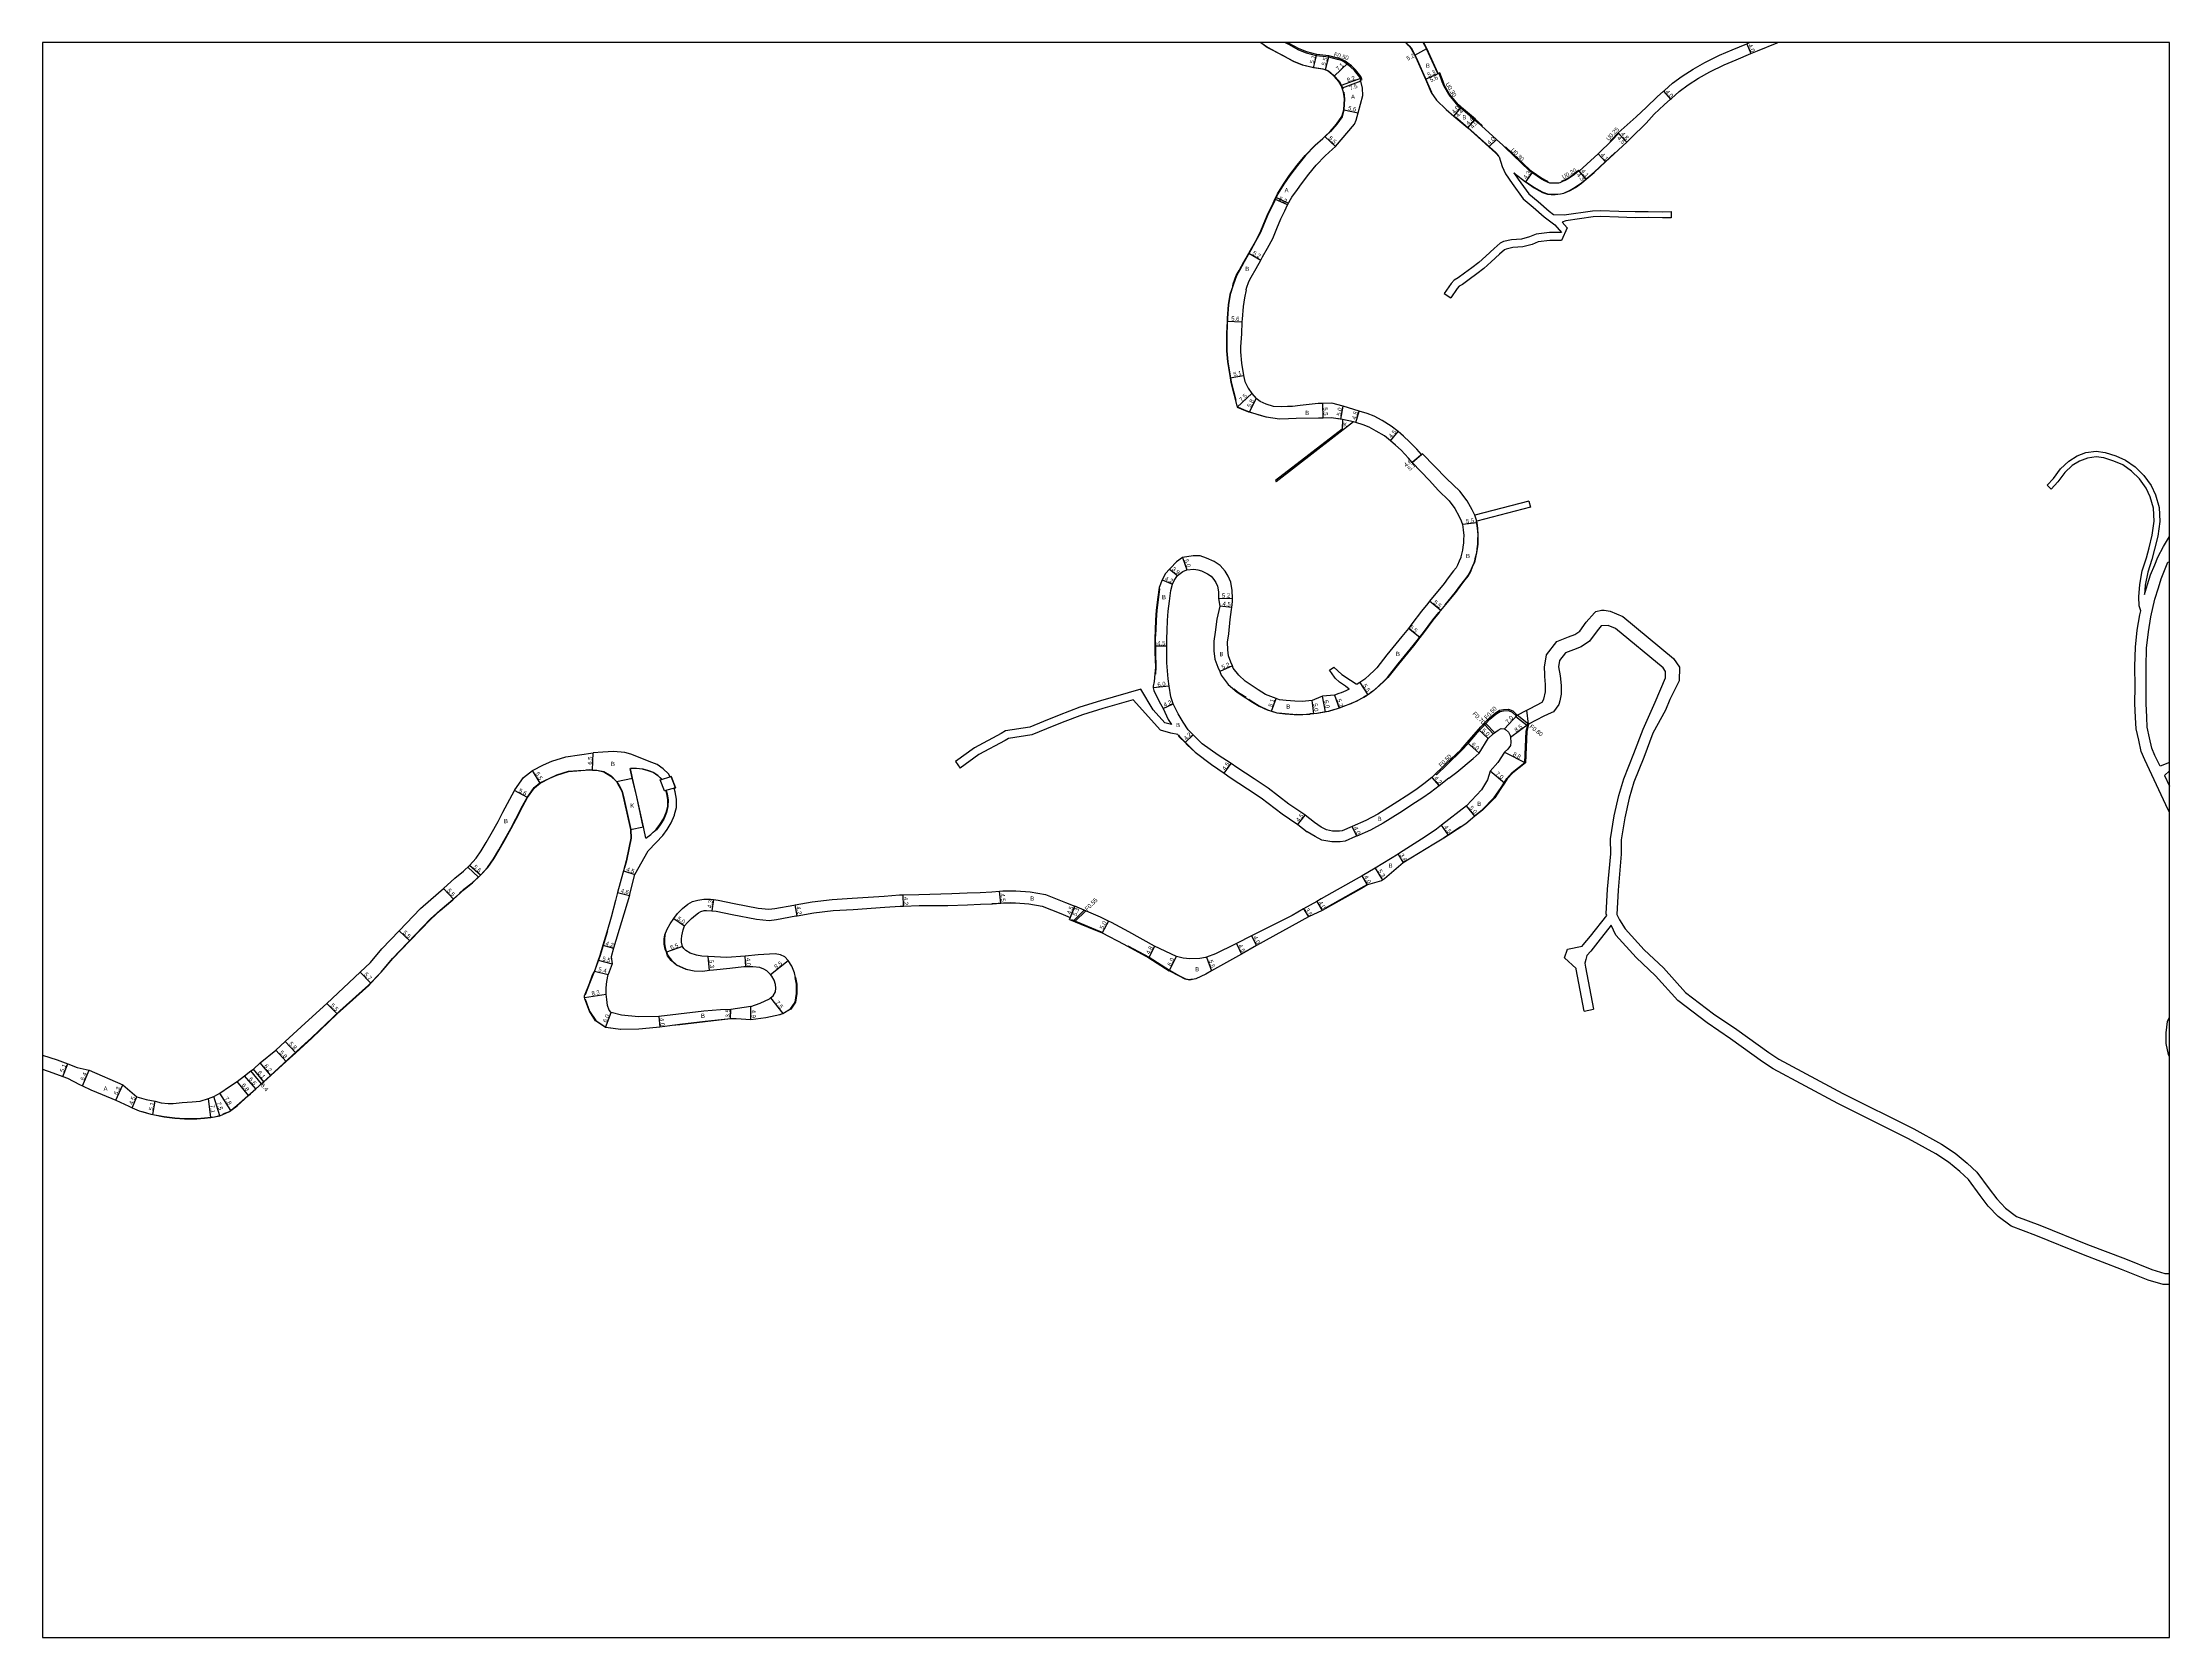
# Model space of a CAD drawing. Header units: metres. Extents: x -12000 to -9600, y -99000 to -96000.
# Drawn here: x -11200 to -10400, y -99000 to -98400 of the extents above; entities that cross this region are included whole.
import ezdxf

# ---------------------------------------------------------------- set-up
doc = ezdxf.new("R2010")
doc.units = ezdxf.units.M
doc.header["$LTSCALE"] = 2.5
for name, color, linetype in [('側溝・桝', 7, 'Continuous'), ('図郭', 7, 'Continuous'), ('幅員', 7, 'Continuous'), ('歩道・分離帯・安全施設', 7, 'Continuous'), ('舗装', 7, 'Continuous'), ('道路', 7, 'Continuous')]:
    doc.layers.add(name, color=color, linetype=linetype)
doc.styles.get("Standard").update_dxf_attribs({"font": ''})
doc.styles.get('Standard').set_extended_font_data('@MS PGothic')

msp = doc.modelspace()

# ---------------------------------------------------------------- linework, layer by layer
at = {"layer": '側溝・桝', "flags": 128}
for points in [[(-10704.17, -98414.07), (-10704.35, -98413.55), (-10704.54, -98413.05), (-10706.53, -98410.57), (-10708.02, -98409.19), (-10709.38, -98408.15), (-10710.32, -98407.41), (-10711.45, -98406.79), (-10712.98, -98406.34), (-10716.22, -98405.47), (-10720.78, -98405.03), (-10724.62, -98404.02), (-10727.51, -98402.84), (-10731.29, -98400.8), (-10732.78, -98400)], [(-10666.58, -98424.58), (-10661.33, -98429.02)], [(-10640.63, -98447.86), (-10649.65, -98439.31), (-10649.85, -98439.53)], [(-10610.14, -98437.24), (-10610.31, -98437.06), (-10609.76, -98436.52), (-10607.38, -98433.98)], [(-10640.63, -98447.86), (-10639.54, -98448.61), (-10639.31, -98448.77), (-10636.43, -98450.79), (-10634.93, -98451.67), (-10633.98, -98452.18), (-10633.77, -98452.24), (-10633.88, -98452.52)], [(-10628.36, -98452.26), (-10628.44, -98452.08), (-10627.44, -98451.64), (-10625.83, -98450.72), (-10623.85, -98449.34), (-10622.32, -98448.03), (-10622.19, -98448.18)], [(-10676.06, -98675.1), (-10675.71, -98675.46), (-10671.85, -98671.74), (-10666.1, -98666.26), (-10663.81, -98663.67), (-10659.48, -98658.71), (-10658.68, -98657.79), (-10655.59, -98654.58), (-10653.38, -98652.71), (-10651.79, -98651.69), (-10650.44, -98651.37), (-10648.64, -98651.25), (-10647.26, -98651.87), (-10645.63, -98653.46)], [(-10654.35, -98660.08), (-10657.57, -98656.64)], [(-10653.79, -98659.65), (-10657.09, -98656.13)], [(-10812.24, -98730.47), (-10808.15, -98726.4)], [(-10811.69, -98730.69), (-10807.6, -98726.63)]]:
    msp.add_lwpolyline(points, dxfattribs=at)
at = {"layer": '側溝・桝'}
for points in [[(-10666.39, -98424.35), (-10667.42, -98423.48), (-10669.45, -98421.04), (-10670.84, -98419.4), (-10672.66, -98416.22), (-10673.24, -98414.7), (-10674.46, -98411.39), (-10674.74, -98411.49)], [(-10661.14, -98428.79), (-10658.52, -98431.15), (-10658.72, -98431.37)], [(-10641.26, -98657.29), (-10645.81, -98653.7), (-10645.32, -98653.07)], [(-10641.04, -98656.45), (-10645.32, -98653.07)]]:
    msp.add_lwpolyline(points, dxfattribs=at)
at = {"layer": '図郭'}
msp.add_lwpolyline([(-11200, -99000), (-10400, -99000), (-10400, -98400), (-11200, -98400)], close=True, dxfattribs=at)
at = {"layer": '幅員', "flags": 128}
for points in [[(-10721.97, -98409.47), (-10720.69, -98404.54)], [(-10714.23, -98412.63), (-10709.07, -98407.75)], [(-10559.01, -98400.45), (-10557.44, -98404.13)], [(-10703.88, -98413.38), (-10711.54, -98416.17)], [(-10704.14, -98414.59), (-10711.18, -98417.16)], [(-10679.87, -98413.74), (-10674.74, -98411.49)], [(-10710.58, -98425.3), (-10705.09, -98426.41)], [(-10717.7, -98435.38), (-10713.69, -98439.14)], [(-10604.11, -98437.42), (-10607.42, -98433.94)], [(-10612.14, -98444.9), (-10614.93, -98441.9)], [(-10619.39, -98451.44), (-10622.19, -98448.18)], [(-10731.71, -98461.11), (-10736.45, -98458.97)], [(-10746.31, -98479.26), (-10741.79, -98481.83)], [(-10754.45, -98504.78), (-10748.86, -98505.06)], [(-10753.33, -98526.09), (-10748.3, -98525.24)], [(-10750.63, -98537.16), (-10745.18, -98532)], [(-10743.48, -98533.87), (-10746.16, -98539.01)], [(-10718.35, -98541.29), (-10718.49, -98535.79)], [(-10711.64, -98541.73), (-10710.82, -98536.8)], [(-10706.08, -98542.95), (-10704.81, -98538.63)], [(-10693.02, -98549.83), (-10690.15, -98546.37)], [(-10680.97, -98554.71), (-10684.86, -98558)], [(-10660.45, -98580.67), (-10665.91, -98581.35)], [(-10776.11, -98598.11), (-10773.07, -98600.56)], [(-10771.22, -98593.68), (-10769.55, -98598.4)], [(-10757.66, -98609.11), (-10752.46, -98609.04)], [(-10752.73, -98612.49), (-10757.2, -98611.98)], [(-10674.03, -98613.63), (-10678.27, -98610.14)], [(-10681.91, -98623.77), (-10686.24, -98620.38)], [(-10781.64, -98627.01), (-10777.14, -98626.97)], [(-10752.46, -98634.52), (-10757.23, -98636.59)], [(-10776.27, -98642.1), (-10782.23, -98642.79)], [(-10737.71, -98651.58), (-10736.05, -98646.76)], [(-10721.84, -98652.49), (-10722.51, -98647.54)], [(-10717.38, -98651.82), (-10718.57, -98645.94)], [(-10704.49, -98640.79), (-10701.56, -98645.44)], [(-10778.53, -98650.57), (-10774.71, -98648.83)], [(-10645.32, -98653.07), (-10650.11, -98658.18)], [(-10770.23, -98663.38), (-10767.24, -98660.44)], [(-10664.18, -98663.34), (-10659.7, -98667.33)], [(-10659.86, -98658.38), (-10656.23, -98661.83)], [(-10641.04, -98656.45), (-10647.91, -98661.47)], [(-10993.15, -98673.68), (-10992.88, -98667.19)], [(-10755.52, -98674.9), (-10752.93, -98671.22)], [(-11012.84, -98678.61), (-11015.7, -98673.91)], [(-10677.44, -98676.43), (-10674.67, -98679.58)], [(-10650.12, -98678.58), (-10655.47, -98674.07)], [(-11017.62, -98684.05), (-11022.54, -98681.39)], [(-10661.27, -98691.08), (-10664.41, -98687.2)], [(-10727.86, -98694.23), (-10725.11, -98690.66)], [(-10705.71, -98698.53), (-10707.46, -98694.93)], [(-10671.22, -98698.19), (-10673.76, -98694.47)], [(-11035.22, -98713.26), (-11039.43, -98709.57)], [(-10981.53, -98711.57), (-10977.27, -98713.02)], [(-10698.75, -98710.65), (-10695.98, -98715.16)], [(-10690.14, -98705.31), (-10688.18, -98708.56)], [(-11045.41, -98722.29), (-11049.15, -98718.25)], [(-10983.71, -98719.8), (-10979.23, -98720.85)], [(-10839.61, -98723.78), (-10840.02, -98719.29)], [(-10701.65, -98716.9), (-10703.63, -98713.42)], [(-10947.57, -98722.37), (-10948.2, -98726.63)], [(-10916.18, -98728.51), (-10916.89, -98724.37)], [(-10876.21, -98724.84), (-10876.31, -98720.64)], [(-10813.75, -98729.86), (-10811.76, -98724.94)], [(-10725.68, -98725.92), (-10723.87, -98728.91)], [(-10720.74, -98723.1), (-10718.68, -98726.53)], [(-11065.85, -98734.17), (-11061.88, -98737.99)], [(-10962.61, -98729.49), (-10958.48, -98732.31)], [(-10799.1, -98730.5), (-10801.38, -98734.95)], [(-10989.24, -98739.61), (-10985.2, -98740.75)], [(-10959.23, -98740.06), (-10965.37, -98742.18)], [(-10949.08, -98749.14), (-10949.64, -98743.87)], [(-10935.5, -98747.7), (-10935.68, -98743.7)], [(-10781.73, -98739.99), (-10783.91, -98744.27)], [(-10750.96, -98738.93), (-10748.99, -98742.98)], [(-10745.23, -98736.05), (-10743.45, -98739.63)], [(-11076.54, -98753.86), (-11080.48, -98749.75)], [(-10991.02, -98745.18), (-10985.69, -98746.55)], [(-10762.17, -98744.1), (-10760.31, -98749.27)], [(-10996.18, -98759.23), (-10987.98, -98757.99)], [(-10926.16, -98759.43), (-10921.53, -98765.33)], [(-11089.18, -98765.42), (-11093.05, -98761.51)], [(-10988.21, -98770.51), (-10986.06, -98764.91)], [(-10968.25, -98766.39), (-10967.76, -98770.36)], [(-10941.24, -98767.24), (-10941.17, -98763.74)], [(-10933.56, -98767.59), (-10933.56, -98762.69)], [(-11104.77, -98780.01), (-11108.72, -98775.76)], [(-11114.18, -98788.62), (-11118.17, -98783.87)], [(-11108.37, -98783.3), (-11112.31, -98779.05)], [(-11192.32, -98788.98), (-11190.52, -98784.21)], [(-11184.93, -98792.49), (-11182.41, -98786.61)], [(-11122.5, -98796.09), (-11126.79, -98790.82)], [(-11119.75, -98793.67), (-11124.08, -98788.69)], [(-11172.45, -98797.85), (-11169.84, -98792.12)], [(-11166.26, -98800.71), (-11164.51, -98796.56)], [(-11158.52, -98803.32), (-11157.58, -98798.31)], [(-11136.65, -98804.34), (-11137.55, -98797.3)], [(-11133.28, -98803.71), (-11135.51, -98796.55)], [(-11129.15, -98801.76), (-11133.35, -98795.19)]]:
    msp.add_lwpolyline(points, dxfattribs=at)
at = {"layer": '幅員'}
for points in [[(-10716.13, -98404.98), (-10717.62, -98410.27)], [(-10683.88, -98404.77), (-10679.3, -98402.3)], [(-10679.87, -98413.74), (-10675.02, -98411.61)], [(-10590.35, -98418.35), (-10587.67, -98421.32)], [(-10669.16, -98427.64), (-10666.32, -98424.28)], [(-10669.16, -98427.64), (-10666.58, -98424.58)], [(-10663.91, -98432.07), (-10661.07, -98428.71)], [(-10663.91, -98432.07), (-10661.33, -98429.02)], [(-10655.99, -98439.24), (-10653.14, -98436.43)], [(-10604.11, -98437.42), (-10607.21, -98434.16)], [(-10639.71, -98448.85), (-10642.16, -98452.39)], [(-10619.39, -98451.44), (-10622.06, -98448.33)], [(-10684.86, -98558), (-10681.35, -98555.03)], [(-10778.87, -98602.16), (-10775.02, -98603.82)], [(-10714.08, -98645.51), (-10712.32, -98650.4)], [(-10650.06, -98667.01), (-10642.21, -98671)], [(-10811.76, -98724.94), (-10813.45, -98729.11)], [(-10776.18, -98749.2), (-10773.44, -98743.86)], [(-10992.45, -98749.29), (-10987.21, -98750.56)], [(-10926.22, -98750.58), (-10919.49, -98745.38)], [(-11117.66, -98791.77), (-11121.7, -98786.81)], [(-11116.81, -98791), (-11120.66, -98786.27)]]:
    msp.add_lwpolyline(points, dxfattribs=at)
at = {"layer": '歩道・分離帯・安全施設', "flags": 128}
for points in [[(-10741.75, -98400), (-10739.28, -98401.72), (-10733.47, -98404.85), (-10729.47, -98407.01), (-10726.04, -98408.4), (-10722.38, -98409.3), (-10718.48, -98409.95), (-10717.54, -98410.2), (-10716.33, -98410.67), (-10714.27, -98412.44), (-10712.31, -98414.54), (-10711.46, -98416.11), (-10710.96, -98417.48)], [(-10687.22, -98400), (-10686.68, -98400.49), (-10685.91, -98401.21), (-10685.09, -98402.26), (-10684.49, -98403.42), (-10683.31, -98405.61), (-10677.62, -98418.65)], [(-10675.2, -98411.69), (-10679.48, -98402.38), (-10680.11, -98401.11), (-10680.68, -98400)], [(-10710.53, -98418.66), (-10710.51, -98418.7), (-10710.24, -98421.2), (-10710.51, -98425.29), (-10711.2, -98427.91), (-10713.19, -98430.77), (-10715.59, -98433.52), (-10718.39, -98436.16), (-10721.29, -98438.7), (-10725.02, -98442.5), (-10728, -98446.24), (-10730.85, -98449.96), (-10733.15, -98453.29), (-10735.43, -98456.94), (-10737.28, -98461.06), (-10738.94, -98464.23), (-10740.49, -98468.08), (-10741.9, -98471.52), (-10743.73, -98474.87), (-10745.54, -98478.1), (-10748.04, -98482.51), (-10749.82, -98485.81), (-10750.94, -98487.74), (-10752.03, -98490.85), (-10752.26, -98491.68)], [(-10668.6, -98427.98), (-10663.9, -98431.95), (-10653.42, -98441.43), (-10652.3, -98442.61)], [(-10642.2, -98452.25), (-10641.87, -98452.47), (-10638.87, -98454.57), (-10637.13, -98455.6), (-10635.73, -98456.34), (-10633.97, -98456.9), (-10632.55, -98457.01), (-10631.11, -98457.04), (-10629.05, -98456.88), (-10627.85, -98456.63), (-10625.46, -98455.58), (-10623.48, -98454.44), (-10621.15, -98452.82), (-10616.43, -98448.77), (-10608.5, -98441.38)], [(-10752.26, -98491.69), (-10753.3, -98494.79), (-10753.91, -98498.69), (-10754.3, -98503.67), (-10754.59, -98509.42), (-10754.57, -98515.94), (-10754.23, -98520.09), (-10752.93, -98527.83), (-10751.2, -98534.51)], [(-10746.37, -98538.84), (-10742.55, -98540.01), (-10739.73, -98540.8), (-10734.76, -98541.59), (-10731.32, -98541.43)], [(-10731.32, -98541.43), (-10728.43, -98541.3), (-10720.12, -98541.24), (-10715.3, -98541.11), (-10711, -98541.72)], [(-10672.45, -98611.55), (-10668.53, -98606.78), (-10666.91, -98604.57), (-10665.04, -98602.07), (-10663.88, -98600.65), (-10662.85, -98598.9), (-10662.2, -98597.16), (-10661.54, -98595.71), (-10661.27, -98594.98), (-10660.99, -98593.64), (-10660.56, -98591.91), (-10660.39, -98590.5), (-10660.17, -98588.74), (-10660.08, -98587.06), (-10660.07, -98585.25), (-10660.3, -98582.71), (-10660.62, -98580.09), (-10660.64, -98580.02)], [(-10779.83, -98605.54), (-10780.37, -98609.61), (-10780.88, -98613.51), (-10781.16, -98617.26), (-10781.25, -98620.95), (-10781.47, -98624.17), (-10781.44, -98627), (-10781.42, -98629.48), (-10781.23, -98634.98), (-10781.42, -98637.52), (-10781.43, -98637.62)], [(-10697.16, -98641.81), (-10695.56, -98640.25), (-10694.11, -98638.83), (-10690.12, -98633.77), (-10684.46, -98626.85), (-10680.64, -98621.99), (-10677.1, -98617.23), (-10674.78, -98614.39)], [(-10751.8, -98643.15), (-10750.57, -98644.24), (-10747.27, -98646.32)], [(-10746.32, -98647.07), (-10745.42, -98647.66), (-10742.4, -98649.55), (-10739.31, -98650.98), (-10736.88, -98651.73)], [(-10712.04, -98650.19), (-10710.69, -98649.71), (-10707.84, -98648.61), (-10705.69, -98647.62), (-10703.01, -98646.24), (-10701.8, -98645.48)], [(-10697.16, -98641.81), (-10699.29, -98643.73), (-10700.48, -98644.58)], [(-10735, -98652.17), (-10732.64, -98652.44), (-10729.77, -98652.65)], [(-10728.16, -98652.71), (-10725.95, -98652.75), (-10723.27, -98652.55)], [(-10722.13, -98652.42), (-10723.27, -98652.56)], [(-10720.59, -98652.24), (-10716.34, -98651.55), (-10713.96, -98650.84)], [(-10772.68, -98660.58), (-10772.36, -98661.08), (-10769.39, -98664.09), (-10766.55, -98666.82)], [(-11043.27, -98720.17), (-11041.48, -98718.51), (-11038.36, -98716.09), (-11035.16, -98713.06), (-11032.65, -98710.31), (-11030.38, -98707.05), (-11028.33, -98703.65), (-11026.5, -98700.36), (-11023.8, -98695.65), (-11021.99, -98692.06), (-11019.41, -98687.17), (-11017.7, -98684), (-11015.1, -98680.27), (-11012.89, -98678.52), (-11009.22, -98676.71), (-11006.53, -98675.5), (-11002.16, -98674.16), (-10996.56, -98673.7)], [(-10995.54, -98673.62), (-10994.35, -98673.52), (-10991.46, -98673.67), (-10988.83, -98674.26), (-10986.17, -98675.91), (-10984.07, -98677.99), (-10983.1, -98679.54), (-10981.97, -98681.6), (-10981.2, -98684.81), (-10978.77, -98696.02)], [(-10978.19, -98676.77), (-10979, -98673.13)], [(-10974.08, -98695.01), (-10976.52, -98683.74), (-10978.19, -98676.77)], [(-10974.08, -98695.01), (-10973.95, -98695.64), (-10973.23, -98699.36)], [(-10673.05, -98699.16), (-10671.33, -98698.02), (-10666.63, -98694.9)], [(-10978.77, -98696.02), (-10978.73, -98696.22), (-10978.63, -98699.34), (-10979.34, -98702.93), (-10980.39, -98707.86), (-10981.14, -98710.53)], [(-10717.61, -98725.69), (-10704.05, -98718.03), (-10701.75, -98716.72)], [(-11101.3, -98776.7), (-11098.82, -98774.42), (-11088.14, -98764.29), (-11077.39, -98754.61), (-11072.68, -98749.7), (-11068.33, -98744.55), (-11054.03, -98729.67), (-11050.45, -98726.42), (-11045.73, -98722.44), (-11044.21, -98721.04)], [(-10842.9, -98723.96), (-10842.65, -98723.95), (-10838.56, -98723.58), (-10835.79, -98723.53)], [(-10987.55, -98734.38), (-10987.63, -98734.68), (-10990.3, -98743.43), (-10992.47, -98749.64), (-10993, -98750.82), (-10994.22, -98753.98), (-10995.87, -98758.26)], [(-10965.77, -98735.4), (-10965.89, -98735.7), (-10966.07, -98737.36), (-10966.07, -98739.12), (-10965.65, -98741.06), (-10964.82, -98743.47), (-10963.48, -98745.21), (-10961.51, -98746.96), (-10957.87, -98748.59), (-10957.44, -98748.68)], [(-10813.01, -98729.94), (-10809.35, -98731.42), (-10803.9, -98733.73), (-10801.48, -98734.69)], [(-10791.78, -98739.84), (-10783.81, -98744.1), (-10776.08, -98749.02), (-10772.31, -98751.06), (-10770.11, -98752.19), (-10768.6, -98752.54), (-10767.56, -98752.29)], [(-10921.58, -98765.24), (-10918.66, -98763.53), (-10916.91, -98761.01), (-10916.35, -98757.8), (-10916.35, -98754.27), (-10916.91, -98751.76)], [(-10995.94, -98759.83), (-10994.21, -98764.37), (-10991.94, -98767.91), (-10988.12, -98770.45), (-10982.6, -98771.15), (-10982.43, -98771.14)], [(-10963.18, -98769.7), (-10960.33, -98769.35), (-10950.76, -98768.22), (-10941.24, -98767.14), (-10939.13, -98767.12), (-10933.56, -98767.49), (-10927.95, -98766.77), (-10924.42, -98766.04), (-10922.71, -98765.63), (-10921.56, -98765.23)], [(-11132.04, -98803.07), (-11129.74, -98802.09), (-11126.91, -98799.92), (-11121.83, -98795.36), (-11119.82, -98793.6), (-11114.25, -98788.54), (-11101.3, -98776.7)], [(-11162.5, -98802.11), (-11159.25, -98803.08), (-11154.3, -98804.01), (-11150.28, -98804.51), (-11146.64, -98804.75), (-11141.95, -98804.74), (-11139.06, -98804.53), (-11135.32, -98804.08), (-11133.31, -98803.61), (-11133.23, -98803.58)]]:
    msp.add_lwpolyline(points, dxfattribs=at)
at = {"layer": '歩道・分離帯・安全施設'}
for points in [[(-10750.55, -98537.08), (-10748.29, -98538.06), (-10746.36, -98538.85)], [(-10661.4, -98690.93), (-10658.57, -98688.64), (-10653.94, -98683.96), (-10651.62, -98680.57), (-10650.29, -98678.47), (-10649.24, -98676.84), (-10647.17, -98674.56), (-10642.41, -98670.9), (-10641.95, -98659.12), (-10641.24, -98656.4)], [(-10977.15, -98672.96), (-10976.65, -98672.97), (-10974.26, -98673.24), (-10972.13, -98673.82), (-10970.33, -98674.5), (-10968.57, -98675.71), (-10967.13, -98677), (-10967.06, -98677.15)], [(-10965.48, -98681.38), (-10965.12, -98682.64), (-10964.73, -98684.87), (-10964.76, -98687.36), (-10965.35, -98689.65), (-10966.35, -98692.1), (-10967.72, -98694.27), (-10969.1, -98696.15), (-10970.27, -98697.24)]]:
    msp.add_lwpolyline(points, dxfattribs=at)
at = {"layer": '舗装'}
for points in [[(-10736.1, -98458.2), (-10731.35, -98460.43)], [(-10706.94, -98542.73), (-10711.02, -98541.82)], [(-10660.55, -98580), (-10661.27, -98577.83)], [(-10641.04, -98656.45), (-10641.68, -98651.14)], [(-10984.15, -98678.05), (-10978.09, -98676.75)], [(-10978.87, -98696.04), (-10973.98, -98694.99)], [(-11040.07, -98710.18), (-11036.04, -98714.03)]]:
    msp.add_lwpolyline(points, dxfattribs=at)
at = {"layer": '道路', "flags": 128}
for points in [[(-10752.35, -98491.66), (-10752.12, -98490.82), (-10751.03, -98487.7), (-10749.91, -98485.76), (-10748.13, -98482.46), (-10746.31, -98479.26), (-10745.62, -98478.06), (-10743.82, -98474.82), (-10741.99, -98471.48), (-10740.58, -98468.04), (-10739.03, -98464.19), (-10737.37, -98461.02), (-10736.45, -98458.97), (-10735.51, -98456.89), (-10733.24, -98453.24), (-10730.93, -98449.9), (-10728.08, -98446.18), (-10725.09, -98442.44), (-10721.36, -98438.63), (-10718.45, -98436.09), (-10717.7, -98435.38), (-10715.67, -98433.45), (-10713.27, -98430.71), (-10711.29, -98427.87), (-10710.58, -98425.3), (-10710.34, -98421.2), (-10710.61, -98418.73), (-10711.18, -98417.16), (-10711.54, -98416.17), (-10712.39, -98414.6), (-10714.23, -98412.63), (-10716.38, -98410.76), (-10717.62, -98410.27), (-10718.5, -98410.05), (-10721.97, -98409.47), (-10722.4, -98409.4), (-10726.07, -98408.5), (-10729.52, -98407.1), (-10733.52, -98404.94), (-10739.33, -98401.81), (-10741.92, -98400)], [(-10703.7, -98413.89), (-10703.88, -98413.38), (-10704.09, -98412.8), (-10706.16, -98410.23), (-10707.7, -98408.81), (-10709.07, -98407.75), (-10710.05, -98406.99), (-10711.25, -98406.33), (-10712.85, -98405.86), (-10716.13, -98404.98), (-10720.69, -98404.54), (-10724.46, -98403.54), (-10727.3, -98402.39), (-10731.05, -98400.36), (-10731.72, -98400)], [(-10687.36, -98400), (-10686.75, -98400.56), (-10685.98, -98401.27), (-10685.17, -98402.31), (-10684.58, -98403.47), (-10683.88, -98404.77), (-10683.4, -98405.66), (-10679.87, -98413.74), (-10677.65, -98418.82), (-10675.75, -98421.67), (-10672, -98425.24), (-10669.16, -98427.64), (-10663.91, -98432.07), (-10661.39, -98434.36), (-10655.99, -98439.24), (-10653.49, -98441.5), (-10652.08, -98443)], [(-10667.65, -98423.68), (-10669.68, -98421.23), (-10671.09, -98419.58), (-10672.93, -98416.35), (-10673.52, -98414.81), (-10674.74, -98411.49), (-10675.02, -98411.61), (-10679.3, -98402.3), (-10679.93, -98401.02), (-10680.46, -98400)], [(-10640.82, -98448.09), (-10639.71, -98448.85), (-10639.48, -98449.02), (-10636.59, -98451.04), (-10635.08, -98451.93), (-10634.09, -98452.45), (-10633.16, -98452.75), (-10632.35, -98452.81), (-10631.23, -98452.84), (-10629.65, -98452.72), (-10629.14, -98452.61), (-10628.39, -98452.28), (-10627.35, -98451.82), (-10625.73, -98450.89), (-10623.73, -98449.49), (-10622.19, -98448.18), (-10622.06, -98448.33), (-10619.1, -98445.78), (-10614.93, -98441.9), (-10609.58, -98436.69), (-10607.21, -98434.16), (-10607.42, -98433.94), (-10600.57, -98427.94), (-10596.72, -98424.26), (-10592.73, -98420.43), (-10590.35, -98418.35), (-10589.99, -98418.02), (-10586.96, -98415.29), (-10583.27, -98412.66), (-10579.19, -98410), (-10574.73, -98407.52), (-10569.21, -98404.79), (-10564.52, -98402.78), (-10559.01, -98400.45), (-10557.95, -98400)], [(-10547.52, -98400.1), (-10547.29, -98400)], [(-10646.56, -98449.05), (-10643.38, -98451.55), (-10642.16, -98452.39), (-10641.93, -98452.55), (-10638.92, -98454.66), (-10637.18, -98455.69), (-10635.77, -98456.43), (-10633.99, -98457), (-10632.56, -98457.11), (-10631.11, -98457.14), (-10629.04, -98456.98), (-10627.82, -98456.72), (-10625.41, -98455.66), (-10623.42, -98454.53), (-10621.09, -98452.9), (-10619.39, -98451.44), (-10616.36, -98448.84), (-10612.14, -98444.9), (-10604.11, -98437.42), (-10602.6, -98436.01), (-10596.86, -98430.32), (-10593.8, -98427), (-10590.03, -98423.38), (-10587.67, -98421.32), (-10587.33, -98421.01), (-10584.45, -98418.41), (-10581.02, -98415.97), (-10577.12, -98413.43), (-10572.87, -98411.07), (-10567.54, -98408.43), (-10562.95, -98406.46), (-10557.44, -98404.13), (-10555.01, -98403.1), (-10547.52, -98400.1)], [(-10705.09, -98426.41), (-10704.22, -98423.23), (-10703.41, -98419.97), (-10703.48, -98417.18), (-10704.14, -98414.59), (-10704.31, -98414.12)], [(-10704.31, -98414.12), (-10703.7, -98413.89)], [(-10730.13, -98458.16), (-10728.01, -98455.26), (-10726.48, -98453.14), (-10723.75, -98449.57), (-10720.97, -98446.08), (-10717.58, -98442.63), (-10714.75, -98440.16), (-10713.69, -98439.14), (-10706.54, -98430.67), (-10705.88, -98429.18), (-10705.09, -98426.41)], [(-10661.33, -98429.02), (-10658.71, -98431.39), (-10653.14, -98436.43), (-10650.69, -98438.64), (-10649.85, -98439.53)], [(-10640.82, -98448.09), (-10649.85, -98439.53)], [(-10652.08, -98443), (-10651.01, -98446.61), (-10649.68, -98449.43), (-10647.28, -98452.97), (-10643.07, -98458.84), (-10639.29, -98461.9), (-10635.14, -98465.56), (-10631.16, -98468.59), (-10628.67, -98471.49)], [(-10646.56, -98449.05), (-10644.98, -98451.37), (-10641.01, -98456.9), (-10637.48, -98459.77), (-10633.37, -98463.39), (-10631.62, -98464.72), (-10627.66, -98464.82), (-10616.95, -98463.32), (-10613.96, -98463.13), (-10607.14, -98463.43), (-10600.92, -98463.62), (-10596.06, -98463.55), (-10590.65, -98463.64), (-10587.47, -98463.62)], [(-10747.34, -98493.04), (-10747.16, -98492.37), (-10746.28, -98489.88), (-10745.37, -98488.3), (-10743.58, -98484.98), (-10741.79, -98481.83), (-10741.09, -98480.61), (-10739.27, -98477.33), (-10737.29, -98473.72), (-10735.76, -98470), (-10734.3, -98466.37), (-10732.7, -98463.29), (-10731.71, -98461.11), (-10730.13, -98458.16)], [(-10628.67, -98471.49), (-10633.2, -98471.52), (-10638.22, -98472.08), (-10640.66, -98473.15), (-10643.7, -98473.93), (-10647.45, -98474.24), (-10650.45, -98474.88), (-10651.77, -98475.46), (-10654.01, -98477.43), (-10657.15, -98480.38), (-10659.81, -98482.71), (-10662.35, -98484.71), (-10665.12, -98486.78), (-10667.55, -98488.49), (-10669.1, -98489.38), (-10670.2, -98490.68), (-10672.78, -98494.38)], [(-10587.45, -98465.93), (-10590.66, -98465.95), (-10596.06, -98465.87), (-10600.94, -98465.94), (-10607.23, -98465.75), (-10613.94, -98465.44), (-10616.72, -98465.62), (-10627.1, -98467.08), (-10628.37, -98467.54), (-10626.55, -98469.67)], [(-10628.65, -98474.44), (-10633.03, -98474.47), (-10637.45, -98474.96), (-10639.69, -98475.95), (-10643.21, -98476.84), (-10647.02, -98477.16), (-10649.54, -98477.7), (-10650.17, -98477.97), (-10652.02, -98479.61), (-10655.16, -98482.56), (-10657.92, -98484.98), (-10660.55, -98487.05), (-10663.39, -98489.16), (-10665.97, -98490.98), (-10667.18, -98491.68), (-10667.86, -98492.48), (-10670.36, -98496.07)], [(-10752.35, -98491.66), (-10753.4, -98494.77), (-10754.01, -98498.68), (-10754.4, -98503.66), (-10754.45, -98504.78), (-10754.69, -98509.42), (-10754.67, -98515.94), (-10754.33, -98520.1), (-10753.33, -98526.09), (-10753.03, -98527.85), (-10750.76, -98536.61), (-10750.63, -98537.16), (-10748.33, -98538.15), (-10746.39, -98538.94)], [(-10747.34, -98493.04), (-10747.94, -98496.1), (-10748.44, -98499.33), (-10748.81, -98504.02), (-10748.86, -98505.06), (-10749.09, -98509.55), (-10749.36, -98514.52)], [(-10749.36, -98514.52), (-10749.36, -98516.4), (-10749.01, -98520.59), (-10748.3, -98525.24), (-10747.73, -98527.46), (-10746.58, -98530)], [(-10746.58, -98530), (-10745.18, -98532), (-10743.48, -98533.87)], [(-10710.82, -98536.8), (-10715, -98535.71), (-10718.49, -98535.79), (-10720.21, -98535.84), (-10727.03, -98536.51), (-10729.84, -98536.9), (-10731.71, -98536.94), (-10734.16, -98537.04), (-10736.99, -98536.87), (-10739.8, -98536.08), (-10741.97, -98535.03), (-10743.48, -98533.87)], [(-10731.32, -98541.53), (-10734.77, -98541.69), (-10739.75, -98540.9), (-10742.58, -98540.1), (-10746.16, -98539.01), (-10746.39, -98538.94)], [(-10711.02, -98541.82), (-10711.2, -98545.39), (-10736.26, -98564.8)], [(-10706.94, -98542.73), (-10735.96, -98565.2)], [(-10711.02, -98541.82), (-10711.64, -98541.73), (-10715.31, -98541.22), (-10718.35, -98541.29), (-10720.12, -98541.34), (-10728.43, -98541.4), (-10731.32, -98541.53)], [(-10661.27, -98577.83), (-10662.26, -98575.77), (-10664.1, -98572.36), (-10666.86, -98568.71), (-10671.92, -98563.95), (-10680.97, -98554.71), (-10681.35, -98555.03), (-10683.06, -98553), (-10685.84, -98550.16), (-10688.08, -98548.05), (-10690.15, -98546.37), (-10692.69, -98544.29), (-10696.08, -98542.25), (-10699.13, -98540.59), (-10701.78, -98539.5), (-10704.81, -98538.63), (-10710.82, -98536.8)], [(-10678.34, -98564.74), (-10684.86, -98558), (-10686.24, -98556.37), (-10688.99, -98553.37), (-10691.05, -98551.44), (-10693.02, -98549.83), (-10695.29, -98547.99), (-10698.32, -98546.16), (-10701.07, -98544.65), (-10703.25, -98543.76), (-10706.08, -98542.95), (-10706.94, -98542.73)], [(-10446.04, -98566.53), (-10443.63, -98563.96), (-10440.96, -98560.36), (-10437.89, -98557.5), (-10434.72, -98555.53), (-10431.42, -98554.28), (-10427.61, -98553.75), (-10424.19, -98554.22), (-10420.14, -98555.52), (-10416.53, -98557.05), (-10412.87, -98559.57), (-10409.62, -98562.82), (-10406.92, -98566.61), (-10405.22, -98570.21), (-10403.89, -98574.86), (-10403.67, -98580.16), (-10404.4, -98585.66), (-10405.58, -98590.55), (-10406.59, -98594.42), (-10408.18, -98599.24), (-10409.1, -98604.19), (-10409.38, -98607.63), (-10408.2, -98603.89), (-10407.13, -98600.29), (-10405.51, -98596.46), (-10404.39, -98593.57), (-10402.22, -98589.54), (-10400, -98585.81)], [(-10400, -98689.55), (-10400.45, -98688.64), (-10409.3, -98669.87), (-10410.62, -98666.71), (-10411.57, -98662.45), (-10412.58, -98658.16), (-10412.76, -98653.93), (-10412.99, -98648.71), (-10412.95, -98642.23), (-10413.02, -98634.77), (-10412.8, -98627.51), (-10412.09, -98621.1), (-10411.16, -98615.24), (-10410.83, -98613.76), (-10411.35, -98611.92), (-10411.56, -98608.53), (-10411.18, -98603.91), (-10410.22, -98598.72), (-10408.61, -98593.82), (-10407.61, -98590.04), (-10406.46, -98585.28), (-10405.78, -98580.07), (-10405.98, -98575.2), (-10407.2, -98570.95), (-10408.74, -98567.67), (-10411.23, -98564.18), (-10414.22, -98561.19), (-10417.54, -98558.9), (-10420.87, -98557.49), (-10424.66, -98556.27), (-10427.61, -98555.87), (-10430.89, -98556.32), (-10433.78, -98557.43), (-10436.61, -98559.17), (-10439.38, -98561.77), (-10442.01, -98565.3), (-10444.5, -98567.97)], [(-10678.34, -98564.74), (-10675.01, -98568.4), (-10670.97, -98572.4), (-10668.74, -98575.35), (-10667.16, -98578.27), (-10666.37, -98579.92), (-10665.92, -98581.28), (-10665.67, -98583.28), (-10665.47, -98585.48), (-10665.48, -98586.9), (-10665.55, -98588.26), (-10665.75, -98589.84), (-10665.88, -98590.93), (-10666.25, -98592.44), (-10666.48, -98593.5), (-10666.54, -98593.67), (-10667.19, -98595.08), (-10667.75, -98596.57), (-10668.32, -98597.56), (-10669.29, -98598.73), (-10671.26, -98601.36), (-10672.85, -98603.55), (-10678.27, -98610.14), (-10678.97, -98610.98), (-10681.36, -98613.91), (-10684.93, -98618.71), (-10686.24, -98620.38), (-10688.67, -98623.48), (-10694.33, -98630.39), (-10698.14, -98635.22), (-10699.25, -98636.3), (-10700.77, -98637.8), (-10702.68, -98639.51), (-10704.49, -98640.79), (-10705.49, -98641.42)], [(-10640.94, -98572.56), (-10661.27, -98577.83)], [(-10640.37, -98574.77), (-10660.55, -98580)], [(-10674.7, -98614.45), (-10674.03, -98613.63), (-10668.45, -98606.84), (-10666.83, -98604.63), (-10664.96, -98602.13), (-10663.8, -98600.71), (-10662.76, -98598.94), (-10662.1, -98597.2), (-10661.44, -98595.75), (-10661.18, -98595.01), (-10660.89, -98593.67), (-10660.46, -98591.93), (-10660.29, -98590.52), (-10660.07, -98588.75), (-10659.98, -98587.06), (-10659.97, -98585.25), (-10660.2, -98582.69), (-10660.45, -98580.67), (-10660.52, -98580.06), (-10660.55, -98580)], [(-10708.54, -98643.32), (-10709.83, -98643.91), (-10711.56, -98644.58), (-10712.47, -98644.93), (-10714.08, -98645.51), (-10718.57, -98645.94), (-10719.17, -98646.11), (-10722.51, -98647.54), (-10726.24, -98647.85), (-10728.98, -98647.79), (-10732.18, -98647.56), (-10734.76, -98647.26), (-10736.05, -98646.76), (-10740.06, -98645.24), (-10742.77, -98643.54), (-10747.69, -98640.28), (-10750.09, -98638.01), (-10752.11, -98635.33), (-10752.46, -98634.52), (-10753.1, -98633.04), (-10753.93, -98630.74), (-10754.23, -98628.48), (-10754.26, -98625.58), (-10753.79, -98622.46), (-10753.26, -98617.09), (-10752.82, -98613.26), (-10752.73, -98612.49), (-10752.45, -98610.31), (-10752.46, -98609.04), (-10752.5, -98606.13), (-10753.05, -98603.04), (-10754.03, -98600.8), (-10755.17, -98598.91), (-10757.01, -98596.75), (-10759.35, -98595.25), (-10762.15, -98593.92), (-10764.55, -98593.14), (-10767.25, -98593.08), (-10771.22, -98593.68), (-10773.51, -98595.32), (-10775.73, -98597.7), (-10776.11, -98598.11), (-10777.61, -98599.72), (-10778.87, -98602.16), (-10779.96, -98604.99), (-10780.57, -98609.58), (-10781.08, -98613.49), (-10781.36, -98617.25), (-10781.45, -98620.94), (-10781.67, -98624.17), (-10781.64, -98627.01), (-10781.62, -98629.49), (-10781.43, -98634.97), (-10781.62, -98637.5), (-10781.87, -98640.42), (-10782.24, -98642.1), (-10782.23, -98642.79), (-10781.95, -98643.81), (-10779.95, -98647.89), (-10778.53, -98650.57), (-10776.56, -98654.61), (-10775.32, -98656.57)], [(-10775.02, -98603.82), (-10774.41, -98602.36), (-10773.07, -98600.56), (-10771.06, -98598.95), (-10769.55, -98598.4), (-10767.01, -98598.11), (-10765.44, -98598.32), (-10764.08, -98598.76), (-10761.88, -98599.81), (-10760.46, -98600.72), (-10759.4, -98601.96), (-10758.66, -98603.19), (-10758.06, -98604.56), (-10757.69, -98606.62), (-10757.66, -98609.11), (-10757.2, -98611.98), (-10758.31, -98616.98), (-10758.95, -98621.82), (-10759.47, -98625.22), (-10759.42, -98628.85), (-10759.01, -98631.98), (-10757.94, -98634.96), (-10757.23, -98636.59), (-10756.63, -98637.97), (-10753.99, -98641.49), (-10750.69, -98644.4), (-10747.38, -98646.49), (-10745.47, -98647.75), (-10742.45, -98649.64), (-10739.34, -98651.07), (-10737.71, -98651.58), (-10735.8, -98652.17), (-10732.65, -98652.54), (-10729.21, -98652.79), (-10725.94, -98652.85), (-10723.26, -98652.65)], [(-10400, -98670.88), (-10403.54, -98672.23), (-10405.46, -98668.16), (-10406.6, -98665.44), (-10407.47, -98661.51), (-10408.4, -98657.58), (-10408.57, -98653.74), (-10408.79, -98648.63), (-10408.75, -98642.23), (-10408.82, -98634.81), (-10408.61, -98627.81), (-10407.93, -98621.67), (-10407.03, -98616.03), (-10405.55, -98609.43), (-10404.18, -98605.12), (-10403.17, -98601.71), (-10401.61, -98598.04), (-10400.63, -98595.49), (-10400, -98595.35)], [(-10777.11, -98629.52), (-10777.12, -98629.31), (-10777.14, -98626.97), (-10777.17, -98624.3), (-10776.96, -98621.14), (-10776.87, -98617.47), (-10776.6, -98613.95), (-10776.11, -98610.17), (-10775.57, -98606.11), (-10775.02, -98603.82)], [(-10674.7, -98614.45), (-10677.02, -98617.3), (-10680.56, -98622.05), (-10681.91, -98623.77), (-10684.38, -98626.92), (-10690.04, -98633.84), (-10694.04, -98638.9), (-10695.49, -98640.32), (-10697.09, -98641.89), (-10699.23, -98643.81), (-10701.22, -98645.23), (-10701.56, -98645.44), (-10702.96, -98646.33), (-10705.65, -98647.71), (-10707.8, -98648.7), (-10709.7, -98649.43), (-10710.65, -98649.8), (-10712.32, -98650.4), (-10713.08, -98650.68), (-10716.32, -98651.65), (-10717.38, -98651.82), (-10720.67, -98652.36), (-10721.84, -98652.49), (-10723.26, -98652.65)], [(-10620.14, -98764.34), (-10623.13, -98748.54), (-10623.18, -98748.28), (-10627.5, -98744.31), (-10626.37, -98741.07), (-10620.86, -98739.9), (-10620.49, -98739.47), (-10617.82, -98736.12), (-10611.61, -98728.37), (-10611.87, -98727.81), (-10611.37, -98718.54), (-10610.17, -98705.23), (-10610.23, -98699.58), (-10608.81, -98690.88), (-10607.05, -98683.31), (-10605.26, -98676.97), (-10601.48, -98667.48), (-10597.99, -98658.33), (-10593.42, -98648.13), (-10589.6, -98639.05), (-10589.53, -98636.55), (-10590.41, -98635.23), (-10608.31, -98620.45), (-10611.16, -98619.25), (-10613.74, -98619.48), (-10615.32, -98621.31), (-10618.1, -98625.2), (-10621.29, -98627.36), (-10624.12, -98628.41), (-10627.16, -98629.64), (-10629.37, -98632.47), (-10629.8, -98634.9), (-10629.16, -98638.29), (-10628.8, -98641.9), (-10628.79, -98645.11), (-10629.28, -98647.67), (-10629.66, -98649.03), (-10631.62, -98651.74), (-10632.52, -98652.17), (-10635.29, -98653.45), (-10638.17, -98654.95), (-10641.04, -98656.45)], [(-10752.93, -98671.22), (-10757.84, -98668.13), (-10763.81, -98663.77), (-10766.51, -98661.17), (-10767.24, -98660.44), (-10769.13, -98658.52), (-10770.93, -98655.66), (-10772.88, -98652.56), (-10774.71, -98648.83), (-10775.59, -98646.19), (-10776.27, -98642.1), (-10776.61, -98639.4), (-10777.1, -98633.39), (-10777.11, -98629.52)], [(-10708.54, -98643.32), (-10709.94, -98642.13), (-10712.16, -98640.66), (-10713.8, -98639.17), (-10715.21, -98637.11), (-10715.98, -98636.08)], [(-10714.25, -98635.03), (-10711.32, -98637.75), (-10708.08, -98639.87), (-10705.86, -98641.28), (-10705.49, -98641.42)], [(-10775.32, -98656.57), (-10777.81, -98655.94), (-10782.31, -98651.05), (-10786.88, -98643.26), (-10802.03, -98647.6), (-10809.87, -98650.02), (-10817.61, -98653), (-10823.48, -98655.36), (-10828.7, -98657.57), (-10837.74, -98658.87), (-10839.47, -98659.92), (-10849.46, -98665.33), (-10856.58, -98670.48)], [(-10772.97, -98660.29), (-10775.61, -98659.82), (-10779.55, -98658.69), (-10789.77, -98647.27), (-10801.18, -98650.49), (-10808.88, -98652.87), (-10816.51, -98655.8), (-10822.33, -98658.15), (-10827.89, -98660.49), (-10836.71, -98661.77), (-10837.98, -98662.54), (-10847.85, -98667.89), (-10854.81, -98672.92)], [(-10677.44, -98676.43), (-10672.19, -98671.38), (-10666.46, -98665.91), (-10664.18, -98663.34), (-10659.86, -98658.38), (-10659.05, -98657.46), (-10655.93, -98654.21), (-10653.68, -98652.31), (-10651.99, -98651.22), (-10650.52, -98650.88), (-10648.55, -98650.75), (-10646.98, -98651.45), (-10645.32, -98653.07)], [(-10772.97, -98660.29), (-10772.44, -98661.14), (-10770.23, -98663.38), (-10769.46, -98664.16), (-10766.52, -98666.99), (-10760.29, -98671.55), (-10755.52, -98674.9), (-10753.3, -98676.47), (-10746.72, -98680.72), (-10741.66, -98684.19), (-10733.8, -98690.2), (-10728.26, -98693.92), (-10727.86, -98694.23), (-10724.34, -98696.94)], [(-10641.04, -98656.45), (-10641.75, -98659.15), (-10642.21, -98671), (-10647.03, -98674.71), (-10649.08, -98676.96), (-10650.12, -98678.58), (-10651.46, -98680.68), (-10653.78, -98684.09), (-10658.44, -98688.79), (-10661.27, -98691.08), (-10664.71, -98693.87), (-10671.22, -98698.19), (-10672.98, -98699.36), (-10676.65, -98701.62)], [(-10671.08, -98676.74), (-10668.04, -98674.5), (-10661.89, -98669.39), (-10659.7, -98667.33), (-10656.23, -98661.83)], [(-10656.23, -98661.83), (-10654.26, -98659.99), (-10652.49, -98658.68), (-10651.41, -98658.04), (-10650.11, -98658.18), (-10649.69, -98658.49), (-10648.66, -98659.46), (-10648.04, -98660.63), (-10647.91, -98661.47), (-10647.75, -98663.24), (-10647.83, -98664.41), (-10648.83, -98665.78), (-10650.06, -98667.01)], [(-11039.43, -98709.57), (-11036.96, -98706.87), (-11034.99, -98704.05), (-11033.09, -98700.9), (-11031.29, -98697.66), (-11028.64, -98693.04), (-11026.88, -98689.54), (-11024.27, -98684.58), (-11022.54, -98681.39), (-11022.39, -98681.11), (-11019.14, -98676.46), (-11015.7, -98673.91), (-11011.56, -98671.74), (-11008.47, -98670.35), (-11003.2, -98668.73), (-10992.88, -98667.19)], [(-10970.83, -98670.89), (-10978.75, -98667.77), (-10980.97, -98667.09), (-10985.24, -98666.75), (-10989.2, -98666.96), (-10992.88, -98667.19)], [(-10721.6, -98693.37), (-10725.11, -98690.66), (-10725.63, -98690.26), (-10731.18, -98686.54), (-10739.02, -98680.55), (-10744.22, -98676.97), (-10750.78, -98672.73), (-10752.93, -98671.22)], [(-10650.06, -98667.01), (-10652.67, -98670.82), (-10655.47, -98674.07), (-10656.48, -98677.34), (-10658.73, -98681.13), (-10664.41, -98687.2), (-10673.76, -98694.47), (-10675.69, -98695.97), (-10679.98, -98698.8)], [(-10988.86, -98674.35), (-10986.23, -98675.99), (-10984.15, -98678.05), (-10983.19, -98679.59), (-10982.06, -98681.64), (-10981.3, -98684.83), (-10978.87, -98696.04), (-10978.83, -98696.24), (-10978.73, -98699.33), (-10979.44, -98702.91)], [(-10984.15, -98678.05), (-10983.19, -98679.59), (-10982.06, -98681.64), (-10981.3, -98684.83), (-10978.87, -98696.04)], [(-10671.08, -98676.74), (-10674.67, -98679.58), (-10677.9, -98682.07), (-10680.82, -98684.1), (-10683.54, -98685.92), (-10689.46, -98689.8), (-10695.69, -98693.71), (-10700.48, -98696.26), (-10705.71, -98698.53), (-10706.1, -98698.7), (-10710.08, -98700.43), (-10711.92, -98700.63), (-10715.09, -98700.74), (-10718.86, -98700.01), (-10721.36, -98698.7), (-10724.34, -98696.94)], [(-10677.44, -98676.43), (-10680.41, -98678.9), (-10682.98, -98680.73), (-10685.75, -98682.59), (-10691.62, -98686.43), (-10697.7, -98690.25), (-10702.22, -98692.65), (-10707.46, -98694.93), (-10711.12, -98696.52), (-10712.21, -98696.64), (-10714.77, -98696.73), (-10717.03, -98696.16), (-10719.01, -98695.13), (-10721.6, -98693.37)], [(-10979.44, -98702.91), (-10980.49, -98707.83), (-10981.53, -98711.57), (-10981.79, -98712.51), (-10983.71, -98719.8), (-10984.49, -98722.77), (-10986.18, -98728.99), (-10987.73, -98734.65), (-10989.24, -98739.61), (-10990.39, -98743.4), (-10991.02, -98745.18), (-10992.45, -98749.29), (-10992.56, -98749.61)], [(-10679.98, -98698.8), (-10689.56, -98704.95), (-10690.14, -98705.31), (-10698.75, -98710.65), (-10703.63, -98713.42), (-10705.92, -98714.72), (-10719.06, -98722.13), (-10720.74, -98723.1), (-10725.68, -98725.92), (-10729.93, -98728.35), (-10745.23, -98736.05), (-10750.96, -98738.93), (-10751.36, -98739.13), (-10758.76, -98742.87), (-10762.17, -98744.1), (-10762.53, -98744.23), (-10764.74, -98744.63), (-10768.44, -98744.75), (-10770.99, -98744.45), (-10773.44, -98743.86), (-10781.73, -98739.99), (-10791.41, -98734.59), (-10797.99, -98731.04), (-10799.1, -98730.5), (-10802.05, -98729.06), (-10807.37, -98726.72), (-10811.77, -98724.94)], [(-10676.65, -98701.62), (-10688.18, -98708.56), (-10690.85, -98710.83)], [(-11108.72, -98775.76), (-11101.23, -98768.95), (-11093.05, -98761.51), (-11080.48, -98749.75), (-11076.69, -98746.08), (-11072.34, -98740.93), (-11065.85, -98734.17), (-11057.79, -98725.79), (-11054, -98722.36), (-11049.15, -98718.25), (-11044.98, -98714.39), (-11041.7, -98711.73), (-11039.43, -98709.57)], [(-10979.23, -98720.85), (-10977.27, -98713.02), (-10972.21, -98704.11)], [(-10690.85, -98710.83), (-10695.26, -98714.56), (-10695.98, -98715.16), (-10696.34, -98715.34), (-10701.65, -98716.9)], [(-10857.99, -98720.14), (-10852.28, -98719.87), (-10847.38, -98719.69), (-10842.91, -98719.56), (-10840.02, -98719.29), (-10838.8, -98719.18), (-10833.96, -98719.1), (-10828.52, -98719.53), (-10822.79, -98720.51), (-10815.25, -98723.53), (-10811.77, -98724.94)], [(-10701.65, -98716.9), (-10703.95, -98718.2), (-10718.68, -98726.53), (-10723.87, -98728.91), (-10743.45, -98739.63)], [(-10979.23, -98720.85), (-10985.2, -98740.75), (-10986.13, -98743.98), (-10985.69, -98746.55), (-10987.21, -98750.56)], [(-10936.28, -98747.71), (-10941.43, -98748.29), (-10947.62, -98748.95), (-10949.08, -98749.14), (-10951.71, -98749.47), (-10954.91, -98749.34), (-10957.9, -98748.68), (-10961.57, -98747.05), (-10963.55, -98745.28), (-10964.91, -98743.52), (-10965.37, -98742.18), (-10965.75, -98741.08), (-10966.17, -98739.13), (-10966.17, -98737.36), (-10965.99, -98735.67), (-10965.12, -98733.54), (-10963.97, -98731.48), (-10962.61, -98729.49), (-10961.17, -98727.64), (-10959.24, -98725.78), (-10957.28, -98724.12), (-10955.5, -98723.17), (-10953.55, -98722.58), (-10951.27, -98722.28), (-10948.78, -98722.2), (-10947.57, -98722.37), (-10945.87, -98722.62), (-10939.84, -98723.85), (-10930.84, -98725.63), (-10926.77, -98726.04), (-10924.53, -98725.76), (-10917.4, -98724.46), (-10916.89, -98724.37), (-10910.46, -98723.26), (-10903, -98722.4), (-10895.42, -98721.94), (-10883.5, -98721.1), (-10877.69, -98720.68), (-10876.31, -98720.64), (-10870.39, -98720.5), (-10857.99, -98720.14)], [(-10958.48, -98732.31), (-10957.44, -98730.99), (-10955.88, -98729.48), (-10954.46, -98728.28), (-10953.28, -98727.36), (-10952.43, -98726.85), (-10951.13, -98726.56), (-10950.22, -98726.51)], [(-10950.22, -98726.51), (-10948.2, -98726.63), (-10946.6, -98726.76), (-10940.66, -98727.97), (-10931.46, -98729.79), (-10926.71, -98730.27), (-10923.89, -98729.91), (-10916.66, -98728.59), (-10916.18, -98728.51), (-10909.86, -98727.42), (-10902.63, -98726.58), (-10895.15, -98726.13), (-10883.2, -98725.29), (-10877.48, -98724.87), (-10876.21, -98724.84), (-10870.32, -98724.7), (-10859.53, -98724.6)], [(-10859.53, -98724.6), (-10852.13, -98724.37), (-10847.23, -98724.19), (-10842.64, -98724.05), (-10839.61, -98723.78), (-10838.56, -98723.68), (-10834.1, -98723.61), (-10829.08, -98724), (-10824.02, -98724.87), (-10816.93, -98727.71), (-10813.45, -98729.11), (-10813.75, -98729.86), (-10809.43, -98731.6), (-10803.98, -98733.92), (-10801.38, -98734.95), (-10793.35, -98739.23), (-10783.91, -98744.27), (-10776.18, -98749.2)], [(-10935.68, -98743.7), (-10942.64, -98744.14), (-10949.64, -98743.87), (-10952.06, -98743.71), (-10954.04, -98743.29), (-10956.39, -98742.53), (-10958, -98741.52), (-10958.78, -98740.83), (-10958.99, -98740.5), (-10959.23, -98740.06), (-10959.67, -98738.44), (-10959.67, -98737.7), (-10959.62, -98737.27), (-10959.58, -98736.04), (-10959.03, -98733.85), (-10958.48, -98732.31)], [(-10400, -98867.26), (-10402.35, -98867.21), (-10407.99, -98865.53), (-10418.03, -98861.52), (-10432.37, -98856.1), (-10450.28, -98848.81), (-10459.51, -98845.31), (-10464.43, -98841.68), (-10468.15, -98837.69), (-10471.22, -98833.72), (-10475.61, -98827.77), (-10478.87, -98824.74), (-10483.13, -98821.2), (-10487.92, -98818.03), (-10498.14, -98812.37), (-10524.75, -98799.15), (-10549.01, -98786.09), (-10553.05, -98783.44), (-10565.1, -98774.78), (-10573.94, -98768.84), (-10584.89, -98760.43), (-10593.29, -98751.05), (-10600.57, -98744.25), (-10608.22, -98735.76), (-10609.93, -98732.05), (-10615, -98738.38), (-10617.7, -98741.77), (-10619.15, -98743.47), (-10619.55, -98744.94), (-10619.92, -98746.36), (-10619.59, -98747.81), (-10616.59, -98763.67)], [(-10916.81, -98751.74), (-10917.21, -98749.92), (-10918.12, -98747.47), (-10919.49, -98745.38), (-10920.84, -98743.94), (-10922.46, -98743.14), (-10924.38, -98742.86), (-10930.85, -98743.19), (-10935.68, -98743.7)], [(-10743.45, -98739.63), (-10748.99, -98742.98), (-10760.31, -98749.27), (-10762.51, -98750.49), (-10766.21, -98752.17), (-10768.6, -98752.75), (-10770.18, -98752.38), (-10772.4, -98751.23), (-10776.18, -98749.2)], [(-10921.53, -98765.33), (-10922.68, -98765.72), (-10924.4, -98766.14), (-10927.93, -98766.87), (-10933.56, -98767.59), (-10939.13, -98767.22), (-10941.24, -98767.24), (-10950.75, -98768.32), (-10960.31, -98769.45), (-10967.76, -98770.36), (-10969.02, -98770.52), (-10975.68, -98771.14), (-10982.61, -98771.25), (-10988.21, -98770.51), (-10992.01, -98767.98), (-10994.3, -98764.41), (-10996.07, -98759.76), (-10996.18, -98759.23), (-10996.14, -98758.68), (-10994.31, -98753.94), (-10993.09, -98750.78), (-10992.56, -98749.61)], [(-10933.56, -98762.69), (-10941.17, -98763.74), (-10944.98, -98763.92), (-10951.3, -98764.35), (-10960.79, -98765.48), (-10968.25, -98766.39), (-10975.84, -98766.55), (-10982.23, -98765.87), (-10986.06, -98764.91), (-10986.82, -98764.06), (-10987.51, -98762.24), (-10987.8, -98760), (-10987.98, -98757.99), (-10987.96, -98755.61), (-10987.7, -98753.28), (-10987.21, -98750.56)], [(-10933.56, -98762.69), (-10930.07, -98761.42), (-10926.58, -98759.79), (-10926.16, -98759.43), (-10925.17, -98758.58), (-10924.28, -98757.1), (-10924.16, -98755.73), (-10924.26, -98754.31), (-10924.81, -98752.76), (-10925.63, -98751.22), (-10926.22, -98750.58), (-10927.57, -98749.27), (-10928.64, -98748.57), (-10930.25, -98747.92), (-10932.8, -98747.68), (-10935.5, -98747.7), (-10936.28, -98747.71)], [(-10916.81, -98751.74), (-10916.25, -98754.26), (-10916.25, -98757.8), (-10916.82, -98761.05), (-10918.59, -98763.61), (-10921.53, -98765.33)], [(-11118.17, -98783.87), (-11112.31, -98779.05), (-11108.72, -98775.76)]]:
    msp.add_lwpolyline(points, dxfattribs=at)
at = {"layer": '道路'}
for points in [[(-10667.65, -98423.68), (-10666.58, -98424.58)], [(-10666.58, -98424.58), (-10666.32, -98424.28), (-10661.07, -98428.71), (-10661.33, -98429.02)], [(-10587.47, -98463.62), (-10587.45, -98465.93)], [(-10626.55, -98469.67), (-10628.65, -98474.44)], [(-10672.78, -98494.38), (-10670.36, -98496.07)], [(-10736.26, -98564.8), (-10735.96, -98565.2)], [(-10446.04, -98566.53), (-10444.5, -98567.97)], [(-10640.94, -98572.56), (-10640.37, -98574.77)], [(-10645.32, -98653.07), (-10641.68, -98651.14), (-10640.47, -98650.51), (-10635.92, -98648.14), (-10635.29, -98647.06), (-10634.73, -98644.31), (-10634.7, -98641.49), (-10634.92, -98638.54), (-10634.99, -98637.58), (-10635.08, -98634.93), (-10634.26, -98630.29), (-10630.4, -98625.34), (-10625.99, -98623.57), (-10623.69, -98622.71), (-10621.79, -98621.42), (-10619.41, -98618.1), (-10616.3, -98614.49), (-10615.8, -98614.08), (-10613.62, -98613.53), (-10612.66, -98613.58), (-10610.34, -98613.96), (-10605.59, -98615.96), (-10586.51, -98631.71), (-10584.29, -98635.04), (-10584.44, -98640.17), (-10587.88, -98647.18), (-10589.52, -98651.1), (-10594.29, -98659.87), (-10597.75, -98668.94), (-10601.47, -98678.26), (-10603.17, -98684.3), (-10604.88, -98691.65), (-10606.23, -98699.88), (-10606.17, -98705.38), (-10607.38, -98718.83), (-10607.88, -98728.03), (-10606.86, -98730.08), (-10604.67, -98733.42), (-10597.57, -98741.31), (-10590.29, -98748.11), (-10582.03, -98757.34), (-10571.48, -98765.43), (-10562.7, -98771.33), (-10550.68, -98779.98), (-10546.87, -98782.47), (-10522.82, -98795.42), (-10496.19, -98808.65), (-10485.74, -98814.43), (-10480.62, -98817.83), (-10476.09, -98821.59), (-10472.47, -98824.96), (-10467.87, -98831.18), (-10464.95, -98834.97), (-10461.62, -98838.53), (-10457.48, -98841.59), (-10448.75, -98844.9), (-10430.84, -98852.19), (-10416.51, -98857.6), (-10406.6, -98861.56), (-10401.7, -98863.02), (-10400, -98863.06)], [(-10715.98, -98636.08), (-10714.25, -98635.03)], [(-10641.68, -98651.14), (-10640.47, -98650.51), (-10635.92, -98648.14)], [(-10635.29, -98653.45), (-10638.17, -98654.95), (-10641.04, -98656.45)], [(-10964.5, -98675.07), (-10966.58, -98673.19), (-10968.84, -98671.64), (-10970.83, -98670.89)], [(-10856.58, -98670.48), (-10854.81, -98672.92)], [(-11200, -98786.27), (-11196.18, -98787.53), (-11192.32, -98788.98), (-11190.65, -98789.61), (-11186.08, -98791.95), (-11184.93, -98792.49), (-11181.83, -98793.97), (-11177.55, -98795.75), (-11172.45, -98797.85), (-11167.6, -98800.11), (-11166.26, -98800.71), (-11163.64, -98801.88), (-11159.27, -98803.18), (-11158.52, -98803.32), (-11154.31, -98804.11), (-11150.29, -98804.61), (-11146.64, -98804.85), (-11141.94, -98804.84), (-11139.05, -98804.63), (-11136.65, -98804.34), (-11135.31, -98804.17), (-11133.28, -98803.71), (-11129.69, -98802.18), (-11129.15, -98801.76), (-11126.84, -98800), (-11122.5, -98796.09), (-11121.76, -98795.43), (-11119.75, -98793.67), (-11117.66, -98791.77), (-11116.81, -98791), (-11114.18, -98788.62), (-11108.37, -98783.3), (-11104.77, -98780.01), (-11098.75, -98774.5), (-11089.18, -98765.42), (-11088.07, -98764.37), (-11077.32, -98754.68), (-11076.54, -98753.86), (-11072.6, -98749.76), (-11068.25, -98744.62), (-11061.88, -98737.99), (-11053.96, -98729.74), (-11050.38, -98726.5), (-11045.66, -98722.52), (-11045.41, -98722.29), (-11041.42, -98718.59), (-11038.3, -98716.17), (-11035.22, -98713.26), (-11035.09, -98713.13), (-11032.57, -98710.37), (-11030.29, -98707.11), (-11028.24, -98703.7), (-11026.42, -98700.41), (-11023.71, -98695.69), (-11021.9, -98692.11), (-11019.32, -98687.21), (-11017.62, -98684.05), (-11015.02, -98680.34), (-11012.84, -98678.61), (-11009.18, -98676.8), (-11006.5, -98675.6), (-11002.14, -98674.26), (-10994.35, -98673.62), (-10993.15, -98673.68), (-10991.47, -98673.76), (-10988.86, -98674.35)], [(-10968.63, -98675.78), (-10970.37, -98674.59), (-10972.16, -98673.92), (-10974.28, -98673.34), (-10976.65, -98673.07), (-10978.9, -98673.11)], [(-10973.14, -98699.34), (-10973.85, -98695.62), (-10973.98, -98694.99), (-10976.42, -98683.72), (-10978.09, -98676.75), (-10978.9, -98673.11)], [(-10973.98, -98694.99), (-10976.42, -98683.72), (-10978.09, -98676.75)], [(-10967.16, -98677.18), (-10967.21, -98677.06), (-10968.63, -98675.78)], [(-10965.58, -98681.41), (-10966.06, -98681.55), (-10967.67, -98677.33), (-10967.16, -98677.18)], [(-10966.06, -98681.55), (-10967.67, -98677.33)], [(-10963.94, -98676.27), (-10964.5, -98675.07)], [(-10962.4, -98680.51), (-10961.92, -98680.38), (-10963.53, -98676.16), (-10963.94, -98676.27)], [(-10963.53, -98676.16), (-10961.92, -98680.38)], [(-10400, -98674.01), (-10401.89, -98675.73), (-10400, -98679.74)], [(-10973.14, -98699.34), (-10971.17, -98697.94), (-10969.17, -98696.09), (-10967.8, -98694.22), (-10966.44, -98692.06), (-10965.45, -98689.61), (-10964.86, -98687.35), (-10964.83, -98684.88), (-10965.22, -98682.67), (-10965.58, -98681.41)], [(-10972.21, -98704.11), (-10969.21, -98700.99), (-10966.7, -98698.29), (-10965.07, -98696.07), (-10963.5, -98693.57), (-10962.31, -98690.66), (-10962.25, -98690.44), (-10961.56, -98687.79), (-10961.53, -98684.61), (-10962, -98681.93), (-10962.4, -98680.51)], [(-10620.14, -98764.34), (-10616.59, -98763.67)], [(-10400, -98781.35), (-10400.32, -98780.65), (-10401.28, -98776.51), (-10401.27, -98772.5), (-10400.75, -98768.34), (-10400, -98766.59)], [(-11200, -98780.9), (-11194.48, -98782.71), (-11190.52, -98784.21), (-11186.98, -98785.59), (-11182.41, -98786.61), (-11169.84, -98792.12), (-11164.51, -98796.56), (-11160.96, -98797.56), (-11157.58, -98798.31), (-11155.37, -98798.86), (-11152.75, -98799.11), (-11150.84, -98799.07), (-11147.47, -98798.78), (-11143.73, -98798.49), (-11140.73, -98798.2), (-11137.55, -98797.3), (-11135.51, -98796.55), (-11134.21, -98795.73), (-11133.35, -98795.19), (-11129.62, -98792.79), (-11126.79, -98790.82), (-11124.08, -98788.69), (-11121.7, -98786.81)], [(-11121.7, -98786.81), (-11120.66, -98786.27), (-11118.17, -98783.87)]]:
    msp.add_lwpolyline(points, dxfattribs=at)
msp.add_lwpolyline([(-10961.92, -98680.38), (-10966.06, -98681.55), (-10967.67, -98677.33), (-10963.53, -98676.16)], close=True, dxfattribs=at)

# ---------------------------------------------------------------- texts
at = {"layer": '側溝・桝'}
for s, rotation, p in [('F0.50', 344.89971, (-10714.43, -98405.18)), ('U0.30', 299.70094, (-10672.37, -98415.55)), ('U0.30', 313.85897, (-10647.85, -98440.6)), ('U0.25', 46.9813, (-10610.93, -98437.08)), ('U0.20', 29.71075, (-10627.94, -98451.46)), ('F0.70', 313.14559, (-10662.25, -98652.61)), ('F0.50', 46.10742, (-10656.81, -98654.76)), ('F0.80', 321.66158, (-10640.86, -98657.61)), ('F0.50', 43.87608, (-10673.92, -98672.7)), ('F0.55', 44.81511, (-10807.02, -98726.77))]:
    msp.add_text(s, height=1.6, rotation=rotation, dxfattribs=at).set_placement(p)
at = {"layer": '幅員'}
for s, rotation, p in [('5.1', 75.50981, (-10721.86, -98408.03)), ('5.5', 74.37944, (-10717.46, -98408.79)), ('7.1', 43.36087, (-10712.63, -98410.77)), ('5.2', 28.36127, (-10686.47, -98406.87)), ('4.0', 292.96388, (-10558.51, -98400.98)), ('8.2', 20.00458, (-10709.01, -98414.98)), ('7.5', 20.00458, (-10708.15, -98418.02)), ('5.3', 23.59449, (-10678.72, -98412.96)), ('5.6', 23.59449, (-10677.81, -98414.95)), ('5.6', 348.61534, (-10709.04, -98425.36)), ('4.0', 49.81679, (-10668.91, -98426.96)), ('4.0', 312.07502, (-10589.71, -98418.69)), ('4.4', 49.81679, (-10667.44, -98428.29)), ('4.4', 49.81679, (-10663.54, -98431.24)), ('4.0', 49.81679, (-10661.99, -98432.54)), ('5.5', 316.85871, (-10716.46, -98436.2)), ('4.0', 44.58279, (-10655.68, -98438.58)), ('4.5', 313.53146, (-10607.83, -98436.08)), ('4.8', 313.53146, (-10606.48, -98434.56)), ('4.1', 310.6492, (-10621.43, -98448.49)), ('4.1', 312.99048, (-10614.13, -98442.4)), ('4.3', 55.38964, (-10641.88, -98451.55)), ('4.3', 310.6492, (-10623.08, -98449.91)), ('5.2', 335.7122, (-10735.15, -98459.28)), ('5.2', 330.33925, (-10745.04, -98479.69)), ('5.6', 357.05618, (-10752.92, -98504.6)), ('5.1', 9.51756, (-10751.96, -98525.6)), ('7.5', 43.40012, (-10749, -98535.27)), ('5.8', 62.46912, (-10745.63, -98537.46)), ('5.5', 271.4574, (-10718.2, -98537.26)), ('5.0', 80.64183, (-10711.69, -98540.5)), ('4.5', 73.63424, (-10706.05, -98541.97)), ('4.5', 50.24358, (-10692.61, -98548.94)), ('4.6', 40.16631, (-10687.15, -98559.82)), ('5.1', 40.16631, (-10685.74, -98561.19)), ('5.5', 7.08748, (-10664.48, -98580.92)), ('3.9', 321.16821, (-10775.43, -98598.34)), ('5.0', 289.40482, (-10770.58, -98594.73)), ('4.2', 336.65564, (-10778.04, -98602.25)), ('5.2', 0.71239, (-10756.35, -98608.84)), ('4.5', 353.53338, (-10756.22, -98611.84)), ('5.5', 320.55384, (-10676.98, -98610.88)), ('5.5', 321.90256, (-10686.02, -98620.28)), ('4.5', 0.47378, (-10780.7, -98626.75)), ('5.2', 23.51777, (-10756.12, -98635.84)), ('6.0', 6.6739, (-10780.56, -98642.35)), ('4.2', 24.50527, (-10777.91, -98650.02)), ('5.1', 71.00279, (-10737.48, -98650.15)), ('6.0', 281.48543, (-10717.99, -98647.56)), ('5.2', 289.81395, (-10713.19, -98647.24)), ('5.5', 302.24717, (-10703.5, -98641.9)), ('5.0', 277.66438, (-10722.1, -98648.69)), ('7.0', 46.82691, (-10648.77, -98656.39)), ('4.2', 44.57914, (-10769.83, -98662.64)), ('6.0', 318.36002, (-10662.74, -98664.29)), ('5.0', 316.49673, (-10658.82, -98659.03)), ('8.5', 36.16982, (-10645.66, -98659.51)), ('6.5', 87.58581, (-10993.32, -98671.7)), ('4.5', 54.87677, (-10755.18, -98673.98)), ('8.8', 333.02785, (-10647.17, -98668.2)), ('5.5', 301.3193, (-11014.72, -98675.04)), ('4.2', 311.29571, (-10676.72, -98676.86)), ('7.0', 319.91344, (-10653.62, -98675.31)), ('5.6', 331.63152, (-11021.09, -98681.9)), ('5.0', 308.95368, (-10663.47, -98687.97)), ('4.5', 52.40033, (-10727.47, -98693.32)), ('4.0', 295.93727, (-10706.93, -98695.43)), ('4.5', 304.39548, (-10673.02, -98695.12)), ('5.6', 318.81122, (-11038.12, -98710.38)), ('4.5', 341.26864, (-10980.55, -98711.64)), ('5.3', 301.54486, (-10697.83, -98711.68)), ('3.8', 301.02837, (-10689.61, -98705.7)), ('5.5', 312.76828, (-11047.97, -98719.16)), ('4.6', 346.82216, (-10982.68, -98719.78)), ('4.0', 299.54602, (-10703.07, -98713.89)), ('4.3', 81.63809, (-10948.32, -98725.75)), ('4.2', 279.77937, (-10916.51, -98725.11)), ('4.2', 271.392, (-10876.04, -98721.44)), ('4.5', 275.221, (-10839.68, -98720.22)), ('4.5', 67.97186, (-10813.33, -98728.14)), ('5.3', 67.97186, (-10811.17, -98728.8)), ('3.5', 301.15484, (-10725.22, -98726.19)), ('4.0', 300.97702, (-10720.18, -98723.55)), ('5.5', 316.13456, (-11064.61, -98735.01)), ('5.0', 325.57245, (-10961.47, -98729.96)), ('5.0', 62.93601, (-10801.05, -98733.77)), ('5.5', 345.53981, (-10989.53, -98745.31)), ('4.2', 344.32996, (-10988.4, -98739.59)), ('6.5', 19.08784, (-10963.59, -98741.3)), ('4.8', 63.05955, (-10783.63, -98743.18)), ('4.5', 295.89065, (-10750.32, -98739.68)), ('4.0', 296.46031, (-10744.71, -98736.55)), ('5.7', 313.75362, (-11079.21, -98750.72)), ('5.4', 346.36834, (-10991.04, -98749.37)), ('5.3', 276.10346, (-10949.25, -98745.2)), ('4.0', 272.5841, (-10935.4, -98744.37)), ('8.5', 37.71691, (-10924.03, -98748.57)), ('6.0', 62.86334, (-10775.62, -98747.57)), ('5.5', 289.77955, (-10761.43, -98745.39)), ('8.3', 8.59963, (-10993.39, -98758.55)), ('5.5', 314.74228, (-11091.84, -98762.38)), ('6.0', 68.97092, (-10987.83, -98768.83)), ('4.0', 276.98728, (-10967.92, -98767.04)), ('3.5', 88.91494, (-10941.48, -98766.77)), ('4.9', 270.0276, (-10933.31, -98763.85)), ('7.5', 308.13985, (-10924.43, -98761.23)), ('5.8', 312.90978, (-11107.44, -98776.77)), ('5.8', 312.90978, (-11111.03, -98780.06)), ('5.1', 69.31023, (-11192.05, -98787.56)), ('6.4', 66.7579, (-11184.41, -98790.65)), ('6.8', 309.19123, (-11125.26, -98792.31)), ('6.6', 311.00794, (-11122.56, -98790.06)), ('6.1', 309.19789, (-11119.25, -98787.61)), ('6.4', 309.19789, (-11118.05, -98792.38)), ('6.2', 310.04124, (-11116.8, -98785.1)), ('6.3', 65.55082, (-11171.9, -98796.04)), ('4.5', 67.11673, (-11166.12, -98799.74)), ('5.1', 79.33118, (-11158.5, -98801.87)), ('7.1', 277.31175, (-11136.99, -98799.69)), ('7.5', 287.2918, (-11134.53, -98798.85)), ('7.8', 302.55312, (-11131.72, -98797.27))]:
    msp.add_text(s, height=1.6, rotation=rotation, dxfattribs=at).set_placement(p)
at = {"layer": '舗装'}
for s, p in [('B', (-10679.69, -98409.49)), ('A', (-10707.83, -98421.16)), ('B', (-10665.95, -98428.92)), ('A', (-10732.83, -98456.31)), ('B', (-10747.61, -98485.96)), ('B', (-10725.09, -98540.13)), ('K', (-10710.73, -98544.55)), ('B', (-10664.59, -98593.95)), ('B', (-10778.93, -98609.43)), ('B', (-10757.29, -98630.86)), ('B', (-10690.93, -98630.81)), ('B', (-10773.66, -98657.55)), ('B', (-10732.19, -98650.55)), ('B', (-10986.19, -98672.19)), ('K', (-10978.92, -98687.86)), ('B', (-10660.37, -98687.19)), ('B', (-11026.44, -98693.67)), ('B', (-10697.79, -98692.86)), ('B', (-10693.71, -98710.45)), ('B', (-10828.51, -98722.83)), ('B', (-10766.46, -98749.4)), ('B', (-10952.33, -98766.93)), ('A', (-11177.03, -98794.31))]:
    msp.add_text(s, height=1.6, dxfattribs=at).set_placement(p)

doc.saveas('drawing.dxf')
